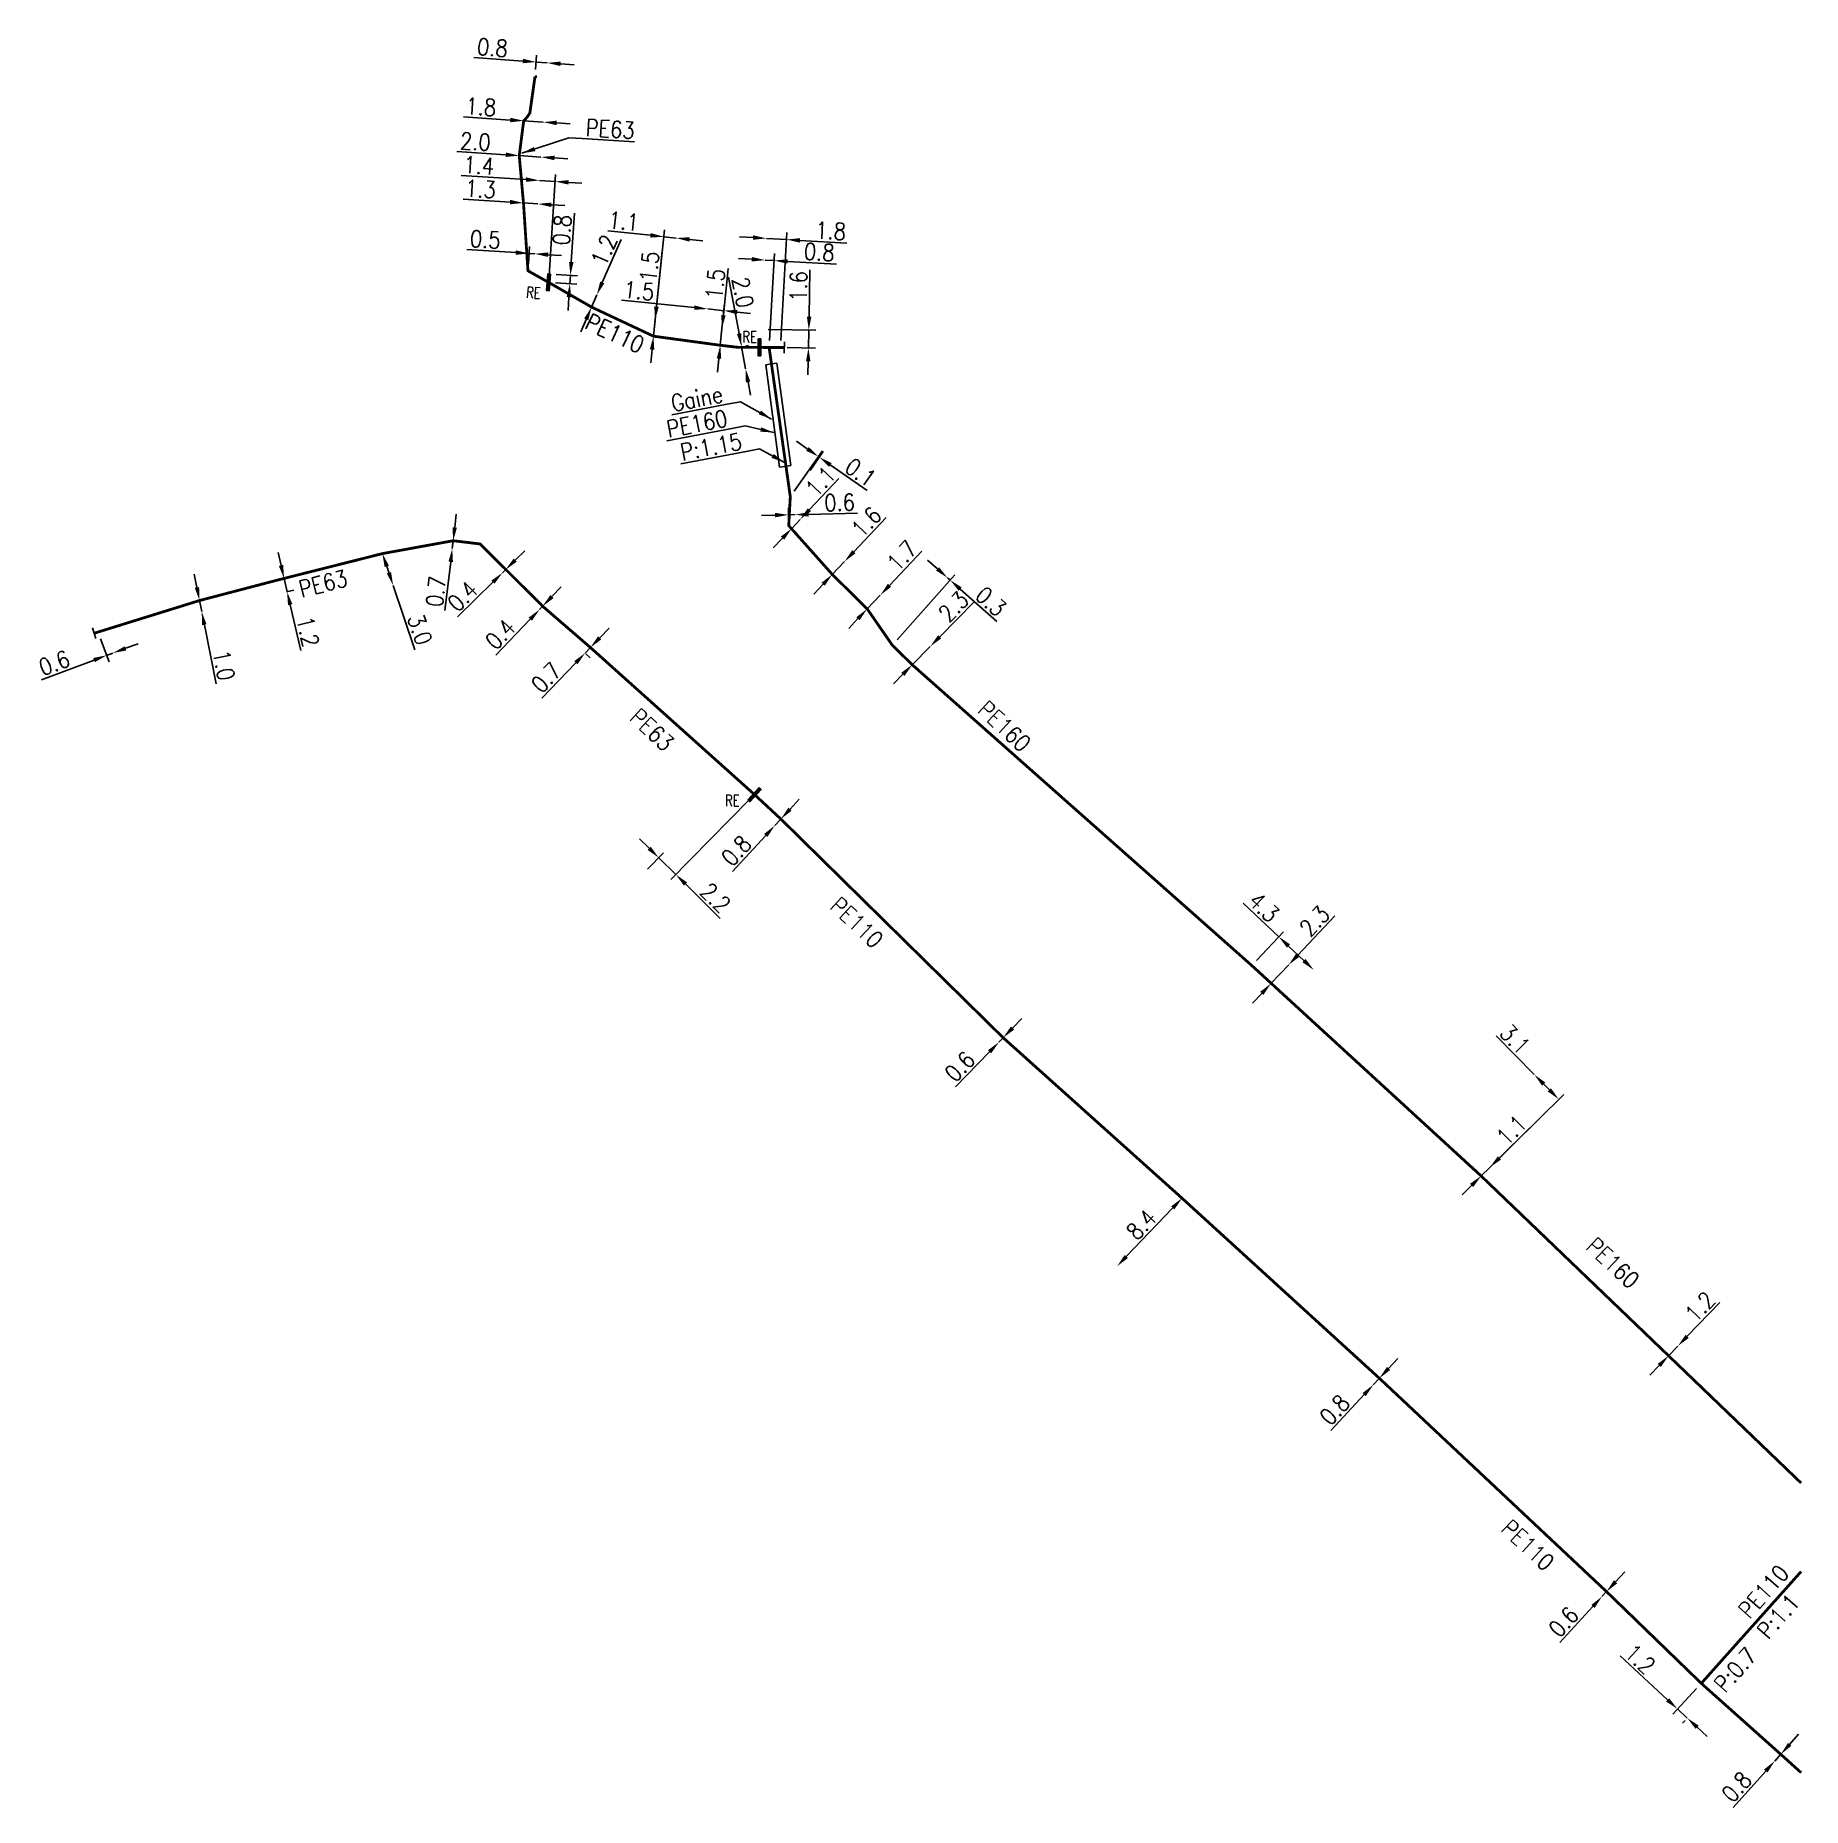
# Model space of a CAD drawing. Header units: millimetres. Extents: x 115427 to 116008, y 128996 to 129983.
# Drawn here: x 115842.3 to 116000.1, y 129625.8 to 129784.1 of the extents above; entities that cross this region are included whole.
import ezdxf
from ezdxf.enums import TextEntityAlignment as Align

# ---------------------------------------------------------------- set-up
doc = ezdxf.new("R2010")
doc.units = ezdxf.units.MM
doc.header["$PDMODE"] = 34
for name, pattern in [('L_25_AP', [2000, 1000, 1000]), ('L_25_PE', [2000, 1000, 1000]), ('L_RAC_PE', [3.5, 2, -1.5])]:
    doc.linetypes.add(name, pattern=pattern)
doc.layers.get('0').update_dxf_attribs({"linetype": 'CONTINUOUS'})
doc.layers.get('Defpoints').update_dxf_attribs({"linetype": 'CONTINUOUS'})
for name, color, linetype in [('L_150', 1, 'CONTINUOUS'), ('L_340', 7, 'CONTINUOUS'), ('L_400', 7, 'CONTINUOUS')]:
    doc.layers.add(name, color=color, linetype=linetype)
doc.layers.add('L_170', color=7, linetype='CONTINUOUS', plot=False)
doc.styles.get("Standard").update_dxf_attribs({"font": 'romans.shx', "width": 0.85})
doc.dimstyles.get("Standard").update_dxf_attribs({"dimtxt": 1.5, "dimasz": 1.2, "dimexe": 0.625, "dimexo": 0.625, "dimgap": 0.25, "dimtad": 1, "dimdec": 1, "dimzin": 0, "dimdsep": 46, "dimtxsty": 'Standard', "dimcen": -0.5, "dimadec": 0, "dimazin": 0, "dimtfac": 1, "dimtdec": 1, "dimtmove": 0, "dimatfit": 3, "dimfxl": 0, "dimtolj": 1, "dimtzin": 0, "dimarcsym": 0})

msp = doc.modelspace()

# ---------------------------------------------------------------- texts
at = {"layer": 'L_150', "linetype": 'Continuous', "width": 0.85}
for s, rotation, p in [('PE110', 334.652, (115891.26, 129757.99)), ('PE63', 14.1872, (115866.06, 129733.88)), ('PE160', 316.7817, (115926.33, 129723.72)), ('PE63', 316.7817, (115895.25, 129723.04)), ('PE110', 316.7817, (115913.14, 129706.19)), ('PE160', 316.7817, (115980.68, 129675.78)), ('PE110', 316.7817, (115973.08, 129650.58)), ('PE110', 48.2109, (115995.39, 129642.57)), ('P:1.1', 48.2109, (115997.05, 129640.74)), ('P:0.7', 48.2109, (115993.21, 129635.97))]:
    msp.add_text(s, height=1.5, rotation=rotation, dxfattribs=at).set_placement(p)
at = {"layer": 'L_150', "linetype": 'Continuous', "char_height": 1.5}
for s, insert, attachment_point, rotation in [('\\A1;PE63', (115891.41, 129775.13), 7, 356.4245), ('\\A1;PE160', (115904.21, 129749.21), 9, 10.8601), ('\\A1;P:1.15', (115905.5, 129747.15), 9, 10.8601)]:
    msp.add_mtext(s, dxfattribs=dict(at, insert=insert, attachment_point=attachment_point, rotation=rotation))
at = {"layer": 'L_400', "linetype": 'Continuous', "insert": (115903.8, 129751.36), "char_height": 1.5, "attachment_point": 9, "rotation": 10.8601}
msp.add_mtext('\\A1;Gaine', dxfattribs=at)

# ---------------------------------------------------------------- blocks, each defined once
blk = doc.blocks.new('*D47')
at = {"layer": 'Defpoints', "color": 0, "linetype": 'Continuous', "transparency": 16777216}
for p in [(115991.08, 129636.91), (115989.83, 129633.8), (115990.06, 129634.05)]:
    blk.add_point(p, dxfattribs=at)
at = {"layer": 'L_150', "color": 0, "linetype": 'Continuous', "lineweight": -2, "transparency": 16777216}
for p, q in [((115988.07, 129635.43), (115983.83, 129639.36)), ((115990.65, 129636.45), (115988.53, 129634.16)), ((115989.83, 129633.8), (115988.95, 129634.62)), ((115989.64, 129633.59), (115989.41, 129633.35)), ((115990.72, 129632.99), (115991.6, 129632.17))]:
    blk.add_line(p, q, dxfattribs=at)
at = {"layer": 'L_150', "color": 0, "linetype": 'Continuous', "transparency": 16777216}
for points in [[(115988.21, 129635.58), (115987.94, 129635.29), (115988.95, 129634.62)], [(115990.85, 129633.14), (115990.58, 129632.84), (115989.83, 129633.8)]]:
    blk.add_solid(points, dxfattribs=at)
at = {"layer": 'L_150', "color": 0, "linetype": 'Continuous', "transparency": 16777216, "insert": (115985.61, 129639.08), "char_height": 1.5, "attachment_point": 5, "rotation": 317.2059}
blk.add_mtext('\\A1;1.2', dxfattribs=at)
blk = doc.blocks.new('*D48')
at = {"layer": 'Defpoints', "color": 0, "linetype": 'Continuous', "transparency": 16777216}
for p in [(115997.64, 129629.97), (115997.64, 129629.97), (115998.18, 129630.57)]:
    blk.add_point(p, dxfattribs=at)
at = {"layer": 'L_150', "color": 0, "linetype": 'Continuous', "lineweight": -2, "transparency": 16777216}
for p, q in [((115998.97, 129631.46), (115999.77, 129632.36)), ((115996.84, 129629.07), (115993.93, 129625.82)), ((115998.18, 129630.57), (115997.64, 129629.97))]:
    blk.add_line(p, q, dxfattribs=at)
at = {"layer": 'L_150', "color": 0, "linetype": 'Continuous', "transparency": 16777216}
for points in [[(115998.83, 129631.59), (115999.12, 129631.33), (115998.18, 129630.57)], [(115996.69, 129629.21), (115996.99, 129628.94), (115997.64, 129629.97)]]:
    blk.add_solid(points, dxfattribs=at)
at = {"layer": 'L_150', "color": 0, "linetype": 'Continuous', "transparency": 16777216, "insert": (115994.24, 129627.66), "char_height": 1.5, "attachment_point": 5, "rotation": 48.2109}
blk.add_mtext('\\A1;0.8', dxfattribs=at)
blk = doc.blocks.new('*D49')
at = {"layer": 'Defpoints', "color": 0, "linetype": 'Continuous', "transparency": 16777216}
for p in [(115982.62, 129645.1), (115982.21, 129644.66), (115982.21, 129644.66)]:
    blk.add_point(p, dxfattribs=at)
at = {"layer": 'L_150', "color": 0, "linetype": 'Continuous', "lineweight": -2, "transparency": 16777216}
for p, q in [((115983.43, 129645.99), (115984.24, 129646.87)), ((115982.62, 129645.1), (115982.21, 129644.66)), ((115981.4, 129643.77), (115978.45, 129640.55))]:
    blk.add_line(p, q, dxfattribs=at)
at = {"layer": 'L_150', "color": 0, "linetype": 'Continuous', "transparency": 16777216}
for points in [[(115983.28, 129646.12), (115983.58, 129645.85), (115982.62, 129645.1)], [(115981.26, 129643.91), (115981.55, 129643.64), (115982.21, 129644.66)]]:
    blk.add_solid(points, dxfattribs=at)
at = {"layer": 'L_150', "color": 0, "linetype": 'Continuous', "transparency": 16777216, "insert": (115978.78, 129642.4), "char_height": 1.5, "attachment_point": 5, "rotation": 47.5207}
blk.add_mtext('\\A1;0.6', dxfattribs=at)
blk = doc.blocks.new('*D50')
at = {"layer": 'Defpoints', "color": 0, "linetype": 'Continuous', "transparency": 16777216}
for p in [(115962.33, 129664.16), (115961.79, 129663.58), (115961.79, 129663.58)]:
    blk.add_point(p, dxfattribs=at)
at = {"layer": 'L_150', "color": 0, "linetype": 'Continuous', "lineweight": -2, "transparency": 16777216}
for p, q in [((115963.15, 129665.04), (115963.97, 129665.92)), ((115962.33, 129664.16), (115961.79, 129663.58)), ((115960.97, 129662.7), (115957.99, 129659.5))]:
    blk.add_line(p, q, dxfattribs=at)
at = {"layer": 'L_150', "color": 0, "linetype": 'Continuous', "transparency": 16777216}
for points in [[(115963.01, 129665.18), (115963.3, 129664.9), (115962.33, 129664.16)], [(115960.83, 129662.84), (115961.12, 129662.56), (115961.79, 129663.58)]]:
    blk.add_solid(points, dxfattribs=at)
at = {"layer": 'L_150', "color": 0, "linetype": 'Continuous', "transparency": 16777216, "insert": (115958.34, 129661.34), "char_height": 1.5, "attachment_point": 5, "rotation": 47.0258}
blk.add_mtext('\\A1;0.8', dxfattribs=at)
blk = doc.blocks.new('*D51')
at = {"layer": 'Defpoints', "color": 0, "linetype": 'Continuous', "transparency": 16777216}
for p in [(115944.71, 129680.24), (115938.91, 129674.17), (115938.91, 129674.17)]:
    blk.add_point(p, dxfattribs=at)
at = {"layer": 'L_150', "color": 0, "linetype": 'Continuous', "lineweight": -2, "transparency": 16777216}
blk.add_line((115943.88, 129679.37), (115939.73, 129675.03), dxfattribs=at)
at = {"layer": 'L_150', "color": 0, "linetype": 'Continuous', "transparency": 16777216}
for points in [[(115943.73, 129679.51), (115944.02, 129679.24), (115944.71, 129680.24)], [(115939.59, 129675.17), (115939.88, 129674.9), (115938.91, 129674.17)]]:
    blk.add_solid(points, dxfattribs=at)
at = {"layer": 'L_150', "color": 0, "linetype": 'Continuous', "transparency": 16777216, "insert": (115941.08, 129677.89), "char_height": 1.5, "attachment_point": 5, "rotation": 46.3391}
blk.add_mtext('\\A1;8.4', dxfattribs=at)
blk = doc.blocks.new('*D52')
at = {"layer": 'Defpoints', "color": 0, "linetype": 'Continuous', "transparency": 16777216}
for p in [(115928.35, 129694.18), (115928.35, 129694.18), (115928.73, 129694.58)]:
    blk.add_point(p, dxfattribs=at)
at = {"layer": 'L_150', "color": 0, "linetype": 'Continuous', "lineweight": -2, "transparency": 16777216}
for p, q in [((115929.56, 129695.44), (115930.4, 129696.31)), ((115928.73, 129694.58), (115928.35, 129694.18)), ((115927.51, 129693.32), (115924.47, 129690.18))]:
    blk.add_line(p, q, dxfattribs=at)
at = {"layer": 'L_150', "color": 0, "linetype": 'Continuous', "transparency": 16777216}
for points in [[(115929.42, 129695.58), (115929.71, 129695.3), (115928.73, 129694.58)], [(115927.37, 129693.46), (115927.66, 129693.18), (115928.35, 129694.18)]]:
    blk.add_solid(points, dxfattribs=at)
at = {"layer": 'L_150', "color": 0, "linetype": 'Continuous', "transparency": 16777216, "insert": (115924.86, 129692.01), "char_height": 1.5, "attachment_point": 5, "rotation": 45.9914}
blk.add_mtext('\\A1;0.6', dxfattribs=at)
blk = doc.blocks.new('*D53')
at = {"layer": 'Defpoints', "color": 0, "linetype": 'Continuous', "transparency": 16777216}
for p in [(115908.34, 129713.53), (115908.34, 129713.53), (115908.88, 129714.11)]:
    blk.add_point(p, dxfattribs=at)
at = {"layer": 'L_150', "color": 0, "linetype": 'Continuous', "lineweight": -2, "transparency": 16777216}
for p, q in [((115909.7, 129715), (115910.51, 129715.88)), ((115908.88, 129714.11), (115908.34, 129713.53)), ((115907.52, 129712.65), (115904.55, 129709.44))]:
    blk.add_line(p, q, dxfattribs=at)
at = {"layer": 'L_150', "color": 0, "linetype": 'Continuous', "transparency": 16777216}
for points in [[(115909.55, 129715.13), (115909.84, 129714.86), (115908.88, 129714.11)], [(115907.38, 129712.78), (115907.67, 129712.51), (115908.34, 129713.53)]]:
    blk.add_solid(points, dxfattribs=at)
at = {"layer": 'L_150', "color": 0, "linetype": 'Continuous', "transparency": 16777216, "insert": (115904.9, 129711.28), "char_height": 1.5, "attachment_point": 5, "rotation": 47.2244}
blk.add_mtext('\\A1;0.8', dxfattribs=at)
blk = doc.blocks.new('*D54')
at = {"layer": 'Defpoints', "color": 0, "linetype": 'Continuous', "transparency": 16777216}
for p in [(115906.53, 129716.29), (115897.97, 129710.66), (115896.52, 129709.19)]:
    blk.add_point(p, dxfattribs=at)
at = {"layer": 'L_340', "color": 0, "linetype": 'Continuous', "lineweight": -2, "transparency": 16777216}
for p, q in [((115906.09, 129715.85), (115899.06, 129708.7)), ((115897.11, 129711.5), (115896.26, 129712.34)), ((115896.96, 129709.63), (115898.41, 129711.1)), ((115897.97, 129710.66), (115899.5, 129709.15)), ((115900.36, 129708.31), (115903.47, 129705.24))]:
    blk.add_line(p, q, dxfattribs=at)
at = {"layer": 'L_340', "color": 0, "linetype": 'Continuous', "transparency": 16777216}
for points in [[(115897.25, 129711.64), (115896.97, 129711.36), (115897.97, 129710.66)], [(115900.5, 129708.45), (115900.22, 129708.16), (115899.5, 129709.15)]]:
    blk.add_solid(points, dxfattribs=at)
at = {"layer": 'L_340', "color": 0, "linetype": 'Continuous', "transparency": 16777216, "insert": (115903.04, 129707.07), "char_height": 1.5, "attachment_point": 5, "rotation": 315.4621}
blk.add_mtext('\\A1;2.2', dxfattribs=at)
blk = doc.blocks.new('*D55')
at = {"layer": 'Defpoints', "color": 0, "linetype": 'Continuous', "transparency": 16777216}
for p in [(115891.01, 129729.3), (115891.4, 129728.94), (115891.87, 129729.43)]:
    blk.add_point(p, dxfattribs=at)
at = {"layer": 'L_150', "color": 0, "linetype": 'Continuous', "lineweight": -2, "transparency": 16777216}
for p, q in [((115892.7, 129730.3), (115893.53, 129731.16)), ((115891.87, 129729.43), (115891.4, 129728.94)), ((115891.47, 129728.87), (115891.85, 129728.51)), ((115890.57, 129728.07), (115887.54, 129724.91))]:
    blk.add_line(p, q, dxfattribs=at)
at = {"layer": 'L_150', "color": 0, "linetype": 'Continuous', "transparency": 16777216}
for points in [[(115892.55, 129730.44), (115892.84, 129730.16), (115891.87, 129729.43)], [(115890.42, 129728.21), (115890.71, 129727.93), (115891.4, 129728.94)]]:
    blk.add_solid(points, dxfattribs=at)
at = {"layer": 'L_150', "color": 0, "linetype": 'Continuous', "transparency": 16777216, "insert": (115887.92, 129726.75), "char_height": 1.5, "attachment_point": 5, "rotation": 46.2717}
blk.add_mtext('\\A1;0.7', dxfattribs=at)
blk = doc.blocks.new('*D56')
at = {"layer": 'Defpoints', "color": 0, "linetype": 'Continuous', "transparency": 16777216}
for p in [(115887.33, 129732.83), (115887.33, 129732.83), (115887.6, 129733.12)]:
    blk.add_point(p, dxfattribs=at)
at = {"layer": 'L_150', "color": 0, "linetype": 'Continuous', "lineweight": -2, "transparency": 16777216}
for p, q in [((115888.43, 129733.99), (115889.26, 129734.85)), ((115886.5, 129731.96), (115883.43, 129728.76)), ((115887.6, 129733.12), (115887.33, 129732.83))]:
    blk.add_line(p, q, dxfattribs=at)
at = {"layer": 'L_150', "color": 0, "linetype": 'Continuous', "transparency": 16777216}
for points in [[(115888.29, 129734.12), (115888.58, 129733.85), (115887.6, 129733.12)], [(115886.35, 129732.1), (115886.64, 129731.82), (115887.33, 129732.83)]]:
    blk.add_solid(points, dxfattribs=at)
at = {"layer": 'L_150', "color": 0, "linetype": 'Continuous', "transparency": 16777216, "insert": (115883.83, 129730.62), "char_height": 1.5, "attachment_point": 5, "rotation": 46.2717}
blk.add_mtext('\\A1;0.4', dxfattribs=at)
blk = doc.blocks.new('*D57')
at = {"layer": 'Defpoints', "color": 0, "linetype": 'Continuous', "transparency": 16777216}
for p in [(115882.73, 129737.98), (115884.02, 129736.11), (115884.02, 129736.11)]:
    blk.add_point(p, dxfattribs=at)
at = {"layer": 'L_150', "color": 0, "linetype": 'Continuous', "lineweight": -2, "transparency": 16777216}
for p, q in [((115883.17, 129737.53), (115884.74, 129735.95)), ((115885.15, 129737.24), (115886.01, 129738.08)), ((115883.16, 129735.27), (115880.01, 129732.16)), ((115884.3, 129736.39), (115884.02, 129736.11))]:
    blk.add_line(p, q, dxfattribs=at)
at = {"layer": 'L_150', "color": 0, "linetype": 'Continuous', "transparency": 16777216}
for points in [[(115885.01, 129737.38), (115885.29, 129737.1), (115884.3, 129736.39)], [(115883.02, 129735.41), (115883.3, 129735.13), (115884.02, 129736.11)]]:
    blk.add_solid(points, dxfattribs=at)
at = {"layer": 'L_150', "color": 0, "linetype": 'Continuous', "transparency": 16777216, "insert": (115880.46, 129734), "char_height": 1.5, "attachment_point": 5, "rotation": 44.6458}
blk.add_mtext('\\A1;0.4', dxfattribs=at)
blk = doc.blocks.new('*D58')
at = {"layer": 'Defpoints', "color": 0, "linetype": 'Continuous', "transparency": 16777216}
for p in [(115873.29, 129737.82), (115874.25, 129734.98), (115874.25, 129734.98)]:
    blk.add_point(p, dxfattribs=at)
at = {"layer": 'L_150', "color": 0, "linetype": 'Continuous', "lineweight": -2, "transparency": 16777216}
for p, q in [((115873.68, 129736.69), (115873.87, 129736.12)), ((115874.25, 129734.98), (115876.2, 129729.22))]:
    blk.add_line(p, q, dxfattribs=at)
at = {"layer": 'L_150', "color": 0, "linetype": 'Continuous', "transparency": 16777216}
for points in [[(115873.87, 129736.75), (115873.49, 129736.62), (115873.29, 129737.82)], [(115874.06, 129736.18), (115873.68, 129736.06), (115874.25, 129734.98)]]:
    blk.add_solid(points, dxfattribs=at)
at = {"layer": 'L_150', "color": 0, "linetype": 'Continuous', "transparency": 16777216, "insert": (115876.64, 129731.04), "char_height": 1.5, "attachment_point": 5, "rotation": 288.6732}
blk.add_mtext('\\A1;3.0', dxfattribs=at)
blk = doc.blocks.new('*D59')
at = {"layer": 'Defpoints', "color": 0, "linetype": 'Continuous', "transparency": 16777216}
for p in [(115863.86, 129735.44), (115864.13, 129734.27), (115864.78, 129734.42)]:
    blk.add_point(p, dxfattribs=at)
at = {"layer": 'L_150', "color": 0, "linetype": 'Continuous', "lineweight": -2, "transparency": 16777216}
for p, q in [((115864.24, 129736.76), (115863.97, 129737.93)), ((115864.46, 129735.58), (115865.12, 129735.73)), ((115864.51, 129735.59), (115864.78, 129734.42)), ((115864.74, 129734.41), (115865.39, 129734.56)), ((115865.05, 129733.25), (115866, 129729.17))]:
    blk.add_line(p, q, dxfattribs=at)
at = {"layer": 'L_150', "color": 0, "linetype": 'Continuous', "transparency": 16777216}
for points in [[(115864.43, 129736.81), (115864.04, 129736.72), (115864.51, 129735.59)], [(115865.25, 129733.3), (115864.86, 129733.21), (115864.78, 129734.42)]]:
    blk.add_solid(points, dxfattribs=at)
at = {"layer": 'L_150', "color": 0, "linetype": 'Continuous', "transparency": 16777216, "insert": (115866.64, 129730.86), "char_height": 1.5, "attachment_point": 5, "rotation": 283.1096}
blk.add_mtext('\\A1;1.2', dxfattribs=at)
blk = doc.blocks.new('*D60')
at = {"layer": 'Defpoints', "color": 0, "linetype": 'Continuous', "transparency": 16777216}
for p in [(115856.96, 129733.63), (115857.15, 129732.65), (115857.15, 129732.65)]:
    blk.add_point(p, dxfattribs=at)
at = {"layer": 'L_150', "color": 0, "linetype": 'Continuous', "lineweight": -2, "transparency": 16777216}
for p, q in [((115856.72, 129734.8), (115856.49, 129735.98)), ((115856.96, 129733.63), (115857.15, 129732.65)), ((115857.39, 129731.47), (115858.44, 129726.19))]:
    blk.add_line(p, q, dxfattribs=at)
at = {"layer": 'L_150', "color": 0, "linetype": 'Continuous', "transparency": 16777216}
for points in [[(115856.92, 129734.84), (115856.53, 129734.76), (115856.96, 129733.63)], [(115857.58, 129731.51), (115857.19, 129731.43), (115857.15, 129732.65)]]:
    blk.add_solid(points, dxfattribs=at)
at = {"layer": 'L_150', "color": 0, "linetype": 'Continuous', "transparency": 16777216, "insert": (115859.13, 129727.85), "char_height": 1.5, "attachment_point": 5, "rotation": 281.3119}
blk.add_mtext('\\A1;1.0', dxfattribs=at)
blk = doc.blocks.new('*D61')
at = {"layer": 'Defpoints', "color": 0, "linetype": 'Continuous', "transparency": 16777216}
for p in [(115923.77, 129735.65), (115923.77, 129735.65), (115918.83, 129729.64)]:
    blk.add_point(p, dxfattribs=at)
at = {"layer": 'L_150', "color": 0, "linetype": 'Continuous', "lineweight": -2, "transparency": 16777216}
for p, q in [((115922.88, 129736.45), (115921.98, 129737.24)), ((115919.25, 129730.11), (115924.41, 129735.92)), ((115923.77, 129735.65), (115924, 129735.45)), ((115924.89, 129734.65), (115928.16, 129731.75))]:
    blk.add_line(p, q, dxfattribs=at)
at = {"layer": 'L_150', "color": 0, "linetype": 'Continuous', "transparency": 16777216}
for points in [[(115923.01, 129736.6), (115922.74, 129736.3), (115923.77, 129735.65)], [(115925.03, 129734.8), (115924.76, 129734.5), (115924, 129735.45)]]:
    blk.add_solid(points, dxfattribs=at)
at = {"layer": 'L_150', "color": 0, "linetype": 'Continuous', "transparency": 16777216, "insert": (115927.64, 129733.55), "char_height": 1.5, "attachment_point": 5, "rotation": 318.362}
blk.add_mtext('\\A1;0.3', dxfattribs=at)
blk = doc.blocks.new('*D62')
at = {"layer": 'Defpoints', "color": 0, "linetype": 'Continuous', "transparency": 16777216}
for p in [(115922.22, 129729.53), (115922.22, 129729.53), (115920.61, 129727.89)]:
    blk.add_point(p, dxfattribs=at)
at = {"layer": 'L_150', "color": 0, "linetype": 'Continuous', "lineweight": -2, "transparency": 16777216}
for p, q in [((115923.06, 129730.39), (115926.13, 129733.51)), ((115920.61, 129727.89), (115922.22, 129729.53)), ((115919.77, 129727.04), (115918.93, 129726.18))]:
    blk.add_line(p, q, dxfattribs=at)
at = {"layer": 'L_150', "color": 0, "linetype": 'Continuous', "transparency": 16777216}
for points in [[(115922.92, 129730.53), (115923.21, 129730.25), (115922.22, 129729.53)], [(115919.63, 129727.18), (115919.92, 129726.9), (115920.61, 129727.89)]]:
    blk.add_solid(points, dxfattribs=at)
at = {"layer": 'L_150', "color": 0, "linetype": 'Continuous', "transparency": 16777216, "insert": (115924.3, 129733.08), "char_height": 1.5, "attachment_point": 5, "rotation": 45.5428}
blk.add_mtext('\\A1;2.3', dxfattribs=at)
blk = doc.blocks.new('*D63')
at = {"layer": 'Defpoints', "color": 0, "linetype": 'Continuous', "transparency": 16777216}
for p in [(115950.92, 129701.04), (115956.47, 129700.63), (115956.47, 129700.63)]:
    blk.add_point(p, dxfattribs=at)
at = {"layer": 'L_150', "color": 0, "linetype": 'Continuous', "lineweight": -2, "transparency": 16777216}
for p, q in [((115953.35, 129703.6), (115950.18, 129706.61)), ((115951.35, 129701.49), (115953.78, 129704.05)), ((115955.6, 129701.46), (115954.22, 129702.77))]:
    blk.add_line(p, q, dxfattribs=at)
at = {"layer": 'L_150', "color": 0, "linetype": 'Continuous', "transparency": 16777216}
for points in [[(115954.36, 129702.91), (115954.08, 129702.62), (115953.35, 129703.6)], [(115955.74, 129701.61), (115955.46, 129701.32), (115956.47, 129700.63)]]:
    blk.add_solid(points, dxfattribs=at)
at = {"layer": 'L_150', "color": 0, "linetype": 'Continuous', "transparency": 16777216, "insert": (115952.02, 129706.24), "char_height": 1.5, "attachment_point": 5, "rotation": 316.4814}
blk.add_mtext('\\A1;4.3', dxfattribs=at)
blk = doc.blocks.new('*D64')
at = {"layer": 'Defpoints', "color": 0, "linetype": 'Continuous', "transparency": 16777216}
for p in [(115950.92, 129701.04), (115954.23, 129701.09), (115954.23, 129701.09)]:
    blk.add_point(p, dxfattribs=at)
at = {"layer": 'L_150', "color": 0, "linetype": 'Continuous', "lineweight": -2, "transparency": 16777216}
for p, q in [((115955.05, 129701.96), (115958.36, 129705.46)), ((115951.38, 129700.61), (115953.1, 129698.98)), ((115952.65, 129699.41), (115954.23, 129701.09)), ((115951.82, 129698.54), (115951, 129697.67))]:
    blk.add_line(p, q, dxfattribs=at)
at = {"layer": 'L_150', "color": 0, "linetype": 'Continuous', "transparency": 16777216}
for points in [[(115954.9, 129702.09), (115955.2, 129701.82), (115954.23, 129701.09)], [(115951.68, 129698.68), (115951.97, 129698.4), (115952.65, 129699.41)]]:
    blk.add_solid(points, dxfattribs=at)
at = {"layer": 'L_150', "color": 0, "linetype": 'Continuous', "transparency": 16777216, "insert": (115956.54, 129705), "char_height": 1.5, "attachment_point": 5, "rotation": 46.6394}
blk.add_mtext('\\A1;2.3', dxfattribs=at)
blk = doc.blocks.new('*D65')
at = {"layer": 'Defpoints', "color": 0, "linetype": 'Continuous', "transparency": 16777216}
for p in [(115976.17, 129691.28), (115976.17, 129691.28), (115971.42, 129682.23)]:
    blk.add_point(p, dxfattribs=at)
at = {"layer": 'L_150', "color": 0, "linetype": 'Continuous', "lineweight": -2, "transparency": 16777216}
for p, q in [((115976.17, 129691.28), (115972.75, 129694.74)), ((115971.87, 129682.67), (115978.8, 129689.52)), ((115977.51, 129689.93), (115977.01, 129690.43))]:
    blk.add_line(p, q, dxfattribs=at)
at = {"layer": 'L_150', "color": 0, "linetype": 'Continuous', "transparency": 16777216}
for points in [[(115977.16, 129690.57), (115976.87, 129690.29), (115976.17, 129691.28)], [(115977.65, 129690.07), (115977.36, 129689.79), (115978.35, 129689.08)]]:
    blk.add_solid(points, dxfattribs=at)
at = {"layer": 'L_150', "color": 0, "linetype": 'Continuous', "transparency": 16777216, "insert": (115974.45, 129694.44), "char_height": 1.5, "attachment_point": 5, "rotation": 314.684}
blk.add_mtext('\\A1;3.1', dxfattribs=at)
blk = doc.blocks.new('*D66')
at = {"layer": 'Defpoints', "color": 0, "linetype": 'Continuous', "transparency": 16777216}
for p in [(115972.2, 129683), (115972.2, 129683), (115971.42, 129682.23)]:
    blk.add_point(p, dxfattribs=at)
at = {"layer": 'L_150', "color": 0, "linetype": 'Continuous', "lineweight": -2, "transparency": 16777216}
for p, q in [((115973.06, 129683.84), (115975.78, 129686.53)), ((115971.42, 129682.23), (115972.2, 129683)), ((115970.57, 129681.38), (115969.72, 129680.54))]:
    blk.add_line(p, q, dxfattribs=at)
at = {"layer": 'L_150', "color": 0, "linetype": 'Continuous', "transparency": 16777216}
for points in [[(115972.92, 129683.99), (115973.2, 129683.7), (115972.2, 129683)], [(115970.43, 129681.53), (115970.71, 129681.24), (115971.42, 129682.23)]]:
    blk.add_solid(points, dxfattribs=at)
at = {"layer": 'L_150', "color": 0, "linetype": 'Continuous', "transparency": 16777216, "insert": (115974.14, 129686.32), "char_height": 1.5, "attachment_point": 5, "rotation": 44.684}
blk.add_mtext('\\A1;1.1', dxfattribs=at)
blk = doc.blocks.new('*D67')
at = {"layer": 'Defpoints', "color": 0, "linetype": 'Continuous', "transparency": 16777216}
for p in [(115988.99, 129667.04), (115988.99, 129667.04), (115988.16, 129666.17)]:
    blk.add_point(p, dxfattribs=at)
at = {"layer": 'L_150', "color": 0, "linetype": 'Continuous', "lineweight": -2, "transparency": 16777216}
for p, q in [((115989.82, 129667.91), (115992.73, 129670.93)), ((115988.16, 129666.17), (115988.99, 129667.04)), ((115987.33, 129665.31), (115986.5, 129664.44))]:
    blk.add_line(p, q, dxfattribs=at)
at = {"layer": 'L_150', "color": 0, "linetype": 'Continuous', "transparency": 16777216}
for points in [[(115989.68, 129668.04), (115989.97, 129667.77), (115988.99, 129667.04)], [(115987.19, 129665.45), (115987.47, 129665.17), (115988.16, 129666.17)]]:
    blk.add_solid(points, dxfattribs=at)
at = {"layer": 'L_150', "color": 0, "linetype": 'Continuous', "transparency": 16777216, "insert": (115990.97, 129670.54), "char_height": 1.5, "attachment_point": 5, "rotation": 46.1578}
blk.add_mtext('\\A1;1.2', dxfattribs=at)
blk = doc.blocks.new('*D68')
at = {"layer": 'Defpoints', "color": 0, "linetype": 'Continuous', "transparency": 16777216}
for p in [(115879.53, 129738.27), (115879.53, 129738.27), (115879.61, 129738.97)]:
    blk.add_point(p, dxfattribs=at)
at = {"layer": 'L_150', "color": 0, "linetype": 'Continuous', "lineweight": -2, "transparency": 16777216}
for p, q in [((115879.75, 129740.16), (115879.89, 129741.35)), ((115879.61, 129738.97), (115879.53, 129738.27)), ((115879.39, 129737.08), (115878.88, 129732.74))]:
    blk.add_line(p, q, dxfattribs=at)
at = {"layer": 'L_150', "color": 0, "linetype": 'Continuous', "transparency": 16777216}
for points in [[(115879.55, 129740.18), (115879.95, 129740.14), (115879.61, 129738.97)], [(115879.19, 129737.1), (115879.59, 129737.06), (115879.53, 129738.27)]]:
    blk.add_solid(points, dxfattribs=at)
at = {"layer": 'L_150', "color": 0, "linetype": 'Continuous', "transparency": 16777216, "insert": (115878.07, 129734.43), "char_height": 1.5, "attachment_point": 5, "rotation": 83.2974}
blk.add_mtext('\\A1;0.7', dxfattribs=at)
blk = doc.blocks.new('L_340_21')
at = {"linetype": 'Continuous'}
blk.add_hatch(color=0, dxfattribs=at).paths.add_polyline_path([(0.125, 0.75), (-0.125, 0.75), (-0.125, -0.75), (0.125, -0.75)])
at = {"color": 0, "linetype": 'Continuous'}
blk.add_lwpolyline([(-0.125, 0.75), (0.125, 0.75), (0.125, -0.75), (-0.125, -0.75)], close=True, dxfattribs=at)
at = {"color": 0, "linetype": 'Continuous', "width": 0.75}
for tag, height, flags, p in [('RE', 1, 8, (0, 2)), ('DEF_LEG', 1.2, 3, (0, -5)), ('DEF_COUP', 1.2, 3, (0, -7.5)), ('DEF_TYPE', 1.2, 3, (0, -10))]:
    blk.add_attdef(tag, text='', height=height, dxfattribs=dict(at, flags=flags)).set_placement(p, align=Align.MIDDLE)
blk = doc.blocks.new('*D70')
at = {"layer": 'Defpoints', "color": 0, "linetype": 'Continuous', "transparency": 16777216}
for p in [(115917.76, 129734.11), (115917.76, 129734.11), (115916.59, 129732.88)]:
    blk.add_point(p, dxfattribs=at)
at = {"layer": 'L_150', "color": 0, "linetype": 'Continuous', "lineweight": -2, "transparency": 16777216}
for p, q in [((115918.58, 129734.98), (115921.46, 129738.03)), ((115916.59, 129732.88), (115917.76, 129734.11)), ((115915.76, 129732.01), (115914.94, 129731.13))]:
    blk.add_line(p, q, dxfattribs=at)
at = {"layer": 'L_150', "color": 0, "linetype": 'Continuous', "transparency": 16777216}
for points in [[(115918.43, 129735.12), (115918.73, 129734.85), (115917.76, 129734.11)], [(115915.62, 129732.14), (115915.91, 129731.87), (115916.59, 129732.88)]]:
    blk.add_solid(points, dxfattribs=at)
at = {"layer": 'L_150', "color": 0, "linetype": 'Continuous', "transparency": 16777216, "insert": (115919.7, 129737.63), "char_height": 1.5, "attachment_point": 5, "rotation": 46.6048}
blk.add_mtext('\\A1;1.7', dxfattribs=at)
blk = doc.blocks.new('*D71')
at = {"layer": 'Defpoints', "color": 0, "linetype": 'Continuous', "transparency": 16777216}
for p in [(115914.57, 129737.12), (115914.57, 129737.12), (115913.47, 129735.96)]:
    blk.add_point(p, dxfattribs=at)
at = {"layer": 'L_150', "color": 0, "linetype": 'Continuous', "lineweight": -2, "transparency": 16777216}
for p, q in [((115915.4, 129737.99), (115918.28, 129741.04)), ((115913.47, 129735.96), (115914.57, 129737.12)), ((115912.65, 129735.09), (115911.83, 129734.21))]:
    blk.add_line(p, q, dxfattribs=at)
at = {"layer": 'L_150', "color": 0, "linetype": 'Continuous', "transparency": 16777216}
for points in [[(115915.25, 129738.13), (115915.54, 129737.85), (115914.57, 129737.12)], [(115912.51, 129735.22), (115912.8, 129734.95), (115913.47, 129735.96)]]:
    blk.add_solid(points, dxfattribs=at)
at = {"layer": 'L_150', "color": 0, "linetype": 'Continuous', "transparency": 16777216, "insert": (115916.52, 129740.64), "char_height": 1.5, "attachment_point": 5, "rotation": 46.6048}
blk.add_mtext('\\A1;1.6', dxfattribs=at)
blk = doc.blocks.new('*D72')
at = {"layer": 'Defpoints', "color": 0, "linetype": 'Continuous', "transparency": 16777216}
for p in [(115909.58, 129740.32), (115910.6, 129740.87), (115910.6, 129740.87)]:
    blk.add_point(p, dxfattribs=at)
at = {"layer": 'L_150', "color": 0, "linetype": 'Continuous', "lineweight": -2, "transparency": 16777216}
for p, q in [((115911.43, 129741.75), (115914.06, 129744.53)), ((115909.85, 129740.07), (115910.6, 129740.87)), ((115910.04, 129739.89), (115910.3, 129739.64)), ((115909.02, 129739.2), (115908.2, 129738.33))]:
    blk.add_line(p, q, dxfattribs=at)
at = {"layer": 'L_150', "color": 0, "linetype": 'Continuous', "transparency": 16777216}
for points in [[(115911.28, 129741.88), (115911.57, 129741.61), (115910.6, 129740.87)], [(115908.88, 129739.34), (115909.17, 129739.06), (115909.85, 129740.07)]]:
    blk.add_solid(points, dxfattribs=at)
at = {"layer": 'L_150', "color": 0, "linetype": 'Continuous', "transparency": 16777216, "insert": (115912.43, 129744.26), "char_height": 1.5, "attachment_point": 5, "rotation": 46.6048}
blk.add_mtext('\\A1;1.1', dxfattribs=at)
blk = doc.blocks.new('*D73')
at = {"layer": 'Defpoints', "color": 0, "linetype": 'Continuous', "transparency": 16777216}
for p in [(115907.59, 129765.98), (115907.59, 129765.98), (115908.83, 129756.23)]:
    blk.add_point(p, dxfattribs=at)
at = {"layer": 'L_340', "color": 0, "linetype": 'Continuous', "lineweight": -2, "transparency": 16777216}
for p, q in [((115906.39, 129766.05), (115905.19, 129766.12)), ((115907.59, 129765.98), (115909.39, 129765.87)), ((115908.86, 129756.85), (115909.42, 129766.5)), ((115910.58, 129765.8), (115914.77, 129765.56))]:
    blk.add_line(p, q, dxfattribs=at)
at = {"layer": 'L_340', "color": 0, "linetype": 'Continuous', "transparency": 16777216}
for points in [[(115906.4, 129766.25), (115906.38, 129765.85), (115907.59, 129765.98)], [(115910.6, 129766), (115910.57, 129765.6), (115909.39, 129765.87)]]:
    blk.add_solid(points, dxfattribs=at)
at = {"layer": 'L_340', "color": 0, "linetype": 'Continuous', "transparency": 16777216, "insert": (115913.33, 129766.65), "char_height": 1.5, "attachment_point": 5, "rotation": 356.6893}
blk.add_mtext('\\A1;1.8', dxfattribs=at)
blk = doc.blocks.new('*D74')
at = {"layer": 'Defpoints', "color": 0, "linetype": 'Continuous', "transparency": 16777216}
for p in [(115902.34, 129759.67), (115902.34, 129759.67), (115903.47, 129756.43)]:
    blk.add_point(p, dxfattribs=at)
at = {"layer": 'L_150', "color": 0, "linetype": 'Continuous', "lineweight": -2, "transparency": 16777216}
for p, q in [((115901.15, 129759.79), (115894.63, 129760.46)), ((115903.79, 129759.52), (115902.34, 129759.67)), ((115903.53, 129757.05), (115903.85, 129760.15)), ((115904.98, 129759.4), (115906.17, 129759.28))]:
    blk.add_line(p, q, dxfattribs=at)
at = {"layer": 'L_150', "color": 0, "linetype": 'Continuous', "transparency": 16777216}
for points in [[(115901.17, 129759.99), (115901.13, 129759.6), (115902.34, 129759.67)], [(115905, 129759.6), (115904.96, 129759.2), (115903.79, 129759.52)]]:
    blk.add_solid(points, dxfattribs=at)
at = {"layer": 'L_150', "color": 0, "linetype": 'Continuous', "transparency": 16777216, "insert": (115896.21, 129761.3), "char_height": 1.5, "attachment_point": 5, "rotation": 354.1609}
blk.add_mtext('\\A1;1.5', dxfattribs=at)
blk = doc.blocks.new('*D75')
at = {"layer": 'Defpoints', "color": 0, "linetype": 'Continuous', "transparency": 16777216}
for p in [(115903.62, 129757.92), (115903.62, 129757.92), (115903.47, 129756.43)]:
    blk.add_point(p, dxfattribs=at)
at = {"layer": 'L_150', "color": 0, "linetype": 'Continuous', "lineweight": -2, "transparency": 16777216}
for p, q in [((115903.75, 129759.12), (115904.17, 129763.29)), ((115903.47, 129756.43), (115903.62, 129757.92)), ((115903.35, 129755.24), (115903.23, 129754.04))]:
    blk.add_line(p, q, dxfattribs=at)
at = {"layer": 'L_150', "color": 0, "linetype": 'Continuous', "transparency": 16777216}
for points in [[(115903.55, 129759.14), (115903.94, 129759.1), (115903.62, 129757.92)], [(115903.15, 129755.26), (115903.55, 129755.22), (115903.47, 129756.43)]]:
    blk.add_solid(points, dxfattribs=at)
at = {"layer": 'L_150', "color": 0, "linetype": 'Continuous', "transparency": 16777216, "insert": (115903.02, 129761.9), "char_height": 1.5, "attachment_point": 5, "rotation": 84.1609}
blk.add_mtext('\\A1;1.5', dxfattribs=at)
blk = doc.blocks.new('*D76')
at = {"layer": 'Defpoints', "color": 0, "linetype": 'Continuous', "transparency": 16777216}
for p in [(115907.12, 129757.86), (115911.37, 129757.78), (115908.83, 129756.23)]:
    blk.add_point(p, dxfattribs=at)
at = {"layer": 'L_340', "color": 0, "linetype": 'Continuous', "lineweight": -2, "transparency": 16777216}
for p, q in [((115911.4, 129758.98), (115911.47, 129763.17)), ((115907.74, 129757.85), (115912, 129757.77)), ((115911.34, 129756.18), (115911.37, 129757.78)), ((115909.45, 129756.22), (115911.97, 129756.17)), ((115911.32, 129754.98), (115911.3, 129753.78))]:
    blk.add_line(p, q, dxfattribs=at)
at = {"layer": 'L_340', "color": 0, "linetype": 'Continuous', "transparency": 16777216}
for points in [[(115911.2, 129758.99), (115911.6, 129758.98), (115911.37, 129757.78)], [(115911.12, 129754.99), (115911.52, 129754.98), (115911.34, 129756.18)]]:
    blk.add_solid(points, dxfattribs=at)
at = {"layer": 'L_340', "color": 0, "linetype": 'Continuous', "transparency": 16777216, "insert": (115910.45, 129761.69), "char_height": 1.5, "attachment_point": 5, "rotation": 88.9531}
blk.add_mtext('\\A1;1.6', dxfattribs=at)
blk = doc.blocks.new('*D77')
at = {"layer": 'Defpoints', "color": 0, "linetype": 'Continuous', "transparency": 16777216}
for p in [(115899.52, 129766.01), (115899.52, 129766.01), (115897.5, 129757.24)]:
    blk.add_point(p, dxfattribs=at)
at = {"layer": 'L_150', "color": 0, "linetype": 'Continuous', "lineweight": -2, "transparency": 16777216}
for p, q in [((115897.56, 129757.86), (115898.49, 129766.75)), ((115897.24, 129766.25), (115893.43, 129766.65)), ((115899.52, 129766.01), (115898.43, 129766.12)), ((115900.72, 129765.88), (115901.91, 129765.76))]:
    blk.add_line(p, q, dxfattribs=at)
at = {"layer": 'L_150', "color": 0, "linetype": 'Continuous', "transparency": 16777216}
for points in [[(115897.26, 129766.45), (115897.21, 129766.05), (115898.43, 129766.12)], [(115900.74, 129766.08), (115900.7, 129765.69), (115899.52, 129766.01)]]:
    blk.add_solid(points, dxfattribs=at)
at = {"layer": 'L_150', "color": 0, "linetype": 'Continuous', "transparency": 16777216, "insert": (115894.84, 129767.51), "char_height": 1.5, "attachment_point": 5, "rotation": 354.0036}
blk.add_mtext('\\A1;1.1', dxfattribs=at)
blk = doc.blocks.new('*D78')
at = {"layer": 'Defpoints', "color": 0, "linetype": 'Continuous', "transparency": 16777216}
for p in [(115897.65, 129758.68), (115897.65, 129758.68), (115897.5, 129757.24)]:
    blk.add_point(p, dxfattribs=at)
at = {"layer": 'L_150', "color": 0, "linetype": 'Continuous', "lineweight": -2, "transparency": 16777216}
for p, q in [((115897.77, 129759.88), (115898.29, 129764.83)), ((115897.5, 129757.24), (115897.65, 129758.68)), ((115898.27, 129758.62), (115898.27, 129758.62)), ((115897.37, 129756.05), (115897.25, 129754.85)), ((115898.12, 129757.18), (115898.12, 129757.18))]:
    blk.add_line(p, q, dxfattribs=at)
at = {"layer": 'L_150', "color": 0, "linetype": 'Continuous', "transparency": 16777216}
for points in [[(115897.57, 129759.9), (115897.97, 129759.86), (115897.65, 129758.68)], [(115897.17, 129756.07), (115897.57, 129756.03), (115897.5, 129757.24)]]:
    blk.add_solid(points, dxfattribs=at)
at = {"layer": 'L_150', "color": 0, "linetype": 'Continuous', "transparency": 16777216, "insert": (115897.14, 129763.45), "char_height": 1.5, "attachment_point": 5, "rotation": 84.0036}
blk.add_mtext('\\A1;1.5', dxfattribs=at)
blk = doc.blocks.new('*D79')
at = {"layer": 'Defpoints', "color": 0, "linetype": 'Continuous', "transparency": 16777216}
for p in [(115892.45, 129760.94), (115892.45, 129760.94), (115891.97, 129759.84)]:
    blk.add_point(p, dxfattribs=at)
at = {"layer": 'L_150', "color": 0, "linetype": 'Continuous', "lineweight": -2, "transparency": 16777216}
for p, q in [((115892.93, 129762.04), (115894.6, 129765.89)), ((115891.97, 129759.84), (115892.45, 129760.94)), ((115891.49, 129758.74), (115891.01, 129757.64))]:
    blk.add_line(p, q, dxfattribs=at)
at = {"layer": 'L_150', "color": 0, "linetype": 'Continuous', "transparency": 16777216}
for points in [[(115892.74, 129762.12), (115893.11, 129761.96), (115892.45, 129760.94)], [(115891.31, 129758.82), (115891.68, 129758.66), (115891.97, 129759.84)]]:
    blk.add_solid(points, dxfattribs=at)
at = {"layer": 'L_150', "color": 0, "linetype": 'Continuous', "transparency": 16777216, "insert": (115893.08, 129764.91), "char_height": 1.5, "attachment_point": 5, "rotation": 66.5145}
blk.add_mtext('\\A1;1.2', dxfattribs=at)
blk = doc.blocks.new('*D80')
at = {"layer": 'Defpoints', "color": 0, "linetype": 'Continuous', "transparency": 16777216}
for p in [(115887.32, 129771.15), (115887.32, 129771.15), (115888.13, 129762.05)]:
    blk.add_point(p, dxfattribs=at)
at = {"layer": 'L_340', "color": 0, "linetype": 'Continuous', "lineweight": -2, "transparency": 16777216}
for p, q in [((115886.12, 129771.23), (115880.32, 129771.6)), ((115888.17, 129762.67), (115888.76, 129771.68)), ((115888.72, 129771.06), (115887.32, 129771.15)), ((115889.91, 129770.98), (115891.11, 129770.9))]:
    blk.add_line(p, q, dxfattribs=at)
at = {"layer": 'L_340', "color": 0, "linetype": 'Continuous', "transparency": 16777216}
for points in [[(115886.13, 129771.43), (115886.11, 129771.03), (115887.32, 129771.15)], [(115889.93, 129771.18), (115889.9, 129770.78), (115888.72, 129771.06)]]:
    blk.add_solid(points, dxfattribs=at)
at = {"layer": 'L_340', "color": 0, "linetype": 'Continuous', "transparency": 16777216, "insert": (115881.91, 129772.5), "char_height": 1.5, "attachment_point": 5, "rotation": 356.2902}
blk.add_mtext('\\A1;1.4', dxfattribs=at)
blk = doc.blocks.new('*D81')
at = {"layer": 'Defpoints', "color": 0, "linetype": 'Continuous', "transparency": 16777216}
for p in [(115888.13, 129762.05), (115888.18, 129762.8), (115890.08, 129762.67)]:
    blk.add_point(p, dxfattribs=at)
at = {"layer": 'L_340', "color": 0, "linetype": 'Continuous', "lineweight": -2, "transparency": 16777216}
for p, q in [((115890.16, 129763.87), (115890.44, 129768.23)), ((115888.76, 129762.01), (115890.66, 129761.89)), ((115888.8, 129762.76), (115890.7, 129762.63)), ((115890.03, 129761.93), (115890.08, 129762.67)), ((115889.95, 129760.73), (115889.88, 129759.53))]:
    blk.add_line(p, q, dxfattribs=at)
at = {"layer": 'L_340', "color": 0, "linetype": 'Continuous', "transparency": 16777216}
for points in [[(115889.96, 129763.88), (115890.36, 129763.86), (115890.08, 129762.67)], [(115889.75, 129760.74), (115890.15, 129760.72), (115890.03, 129761.93)]]:
    blk.add_solid(points, dxfattribs=at)
at = {"layer": 'L_340', "color": 0, "linetype": 'Continuous', "transparency": 16777216, "insert": (115889.34, 129766.72), "char_height": 1.5, "attachment_point": 5, "rotation": 86.2902}
blk.add_mtext('\\A1;0.8', dxfattribs=at)
blk = doc.blocks.new('*D82')
at = {"layer": 'Defpoints', "color": 0, "linetype": 'Continuous', "transparency": 16777216}
for p in [(115886.89, 129764.6), (115886.89, 129764.6), (115886.29, 129763.08)]:
    blk.add_point(p, dxfattribs=at)
at = {"layer": 'L_150', "color": 0, "linetype": 'Continuous', "lineweight": -2, "transparency": 16777216}
for p, q in [((115886.34, 129763.7), (115886.44, 129765.26)), ((115885.2, 129764.71), (115880.84, 129764.99)), ((115886.89, 129764.6), (115886.4, 129764.63)), ((115888.09, 129764.52), (115889.29, 129764.45))]:
    blk.add_line(p, q, dxfattribs=at)
at = {"layer": 'L_150', "color": 0, "linetype": 'Continuous', "transparency": 16777216}
for points in [[(115885.21, 129764.91), (115885.19, 129764.51), (115886.4, 129764.63)], [(115888.1, 129764.72), (115888.08, 129764.32), (115886.89, 129764.6)]]:
    blk.add_solid(points, dxfattribs=at)
at = {"layer": 'L_150', "color": 0, "linetype": 'Continuous', "transparency": 16777216, "insert": (115882.48, 129765.89), "char_height": 1.5, "attachment_point": 5, "rotation": 356.2902}
blk.add_mtext('\\A1;0.5', dxfattribs=at)
blk = doc.blocks.new('*D83')
at = {"layer": 'Defpoints', "color": 0, "linetype": 'Continuous', "transparency": 16777216}
for p in [(115885.89, 129769.14), (115887.18, 129769.05), (115887.18, 129769.05)]:
    blk.add_point(p, dxfattribs=at)
at = {"layer": 'L_150', "color": 0, "linetype": 'Continuous', "lineweight": -2, "transparency": 16777216}
for p, q in [((115884.69, 129769.22), (115880.51, 129769.49)), ((115887.18, 129769.05), (115885.89, 129769.14)), ((115888.38, 129768.98), (115889.58, 129768.9))]:
    blk.add_line(p, q, dxfattribs=at)
at = {"layer": 'L_150', "color": 0, "linetype": 'Continuous', "transparency": 16777216}
for points in [[(115884.7, 129769.42), (115884.68, 129769.02), (115885.89, 129769.14)], [(115888.39, 129769.18), (115888.37, 129768.78), (115887.18, 129769.05)]]:
    blk.add_solid(points, dxfattribs=at)
at = {"layer": 'L_150', "color": 0, "linetype": 'Continuous', "transparency": 16777216, "insert": (115882.06, 129770.39), "char_height": 1.5, "attachment_point": 5, "rotation": 356.2902}
blk.add_mtext('\\A1;1.3', dxfattribs=at)
blk = doc.blocks.new('*D84')
at = {"layer": 'Defpoints', "color": 0, "linetype": 'Continuous', "transparency": 16777216}
for p in [(115885.51, 129773.37), (115887.45, 129773.24), (115887.45, 129773.24)]:
    blk.add_point(p, dxfattribs=at)
at = {"layer": 'L_150', "color": 0, "linetype": 'Continuous', "lineweight": -2, "transparency": 16777216}
for p, q in [((115884.31, 129773.45), (115879.95, 129773.73)), ((115887.45, 129773.24), (115885.51, 129773.37)), ((115888.65, 129773.16), (115889.85, 129773.09))]:
    blk.add_line(p, q, dxfattribs=at)
at = {"layer": 'L_150', "color": 0, "linetype": 'Continuous', "transparency": 16777216}
for points in [[(115884.32, 129773.65), (115884.3, 129773.25), (115885.51, 129773.37)], [(115888.67, 129773.36), (115888.64, 129772.96), (115887.45, 129773.24)]]:
    blk.add_solid(points, dxfattribs=at)
at = {"layer": 'L_150', "color": 0, "linetype": 'Continuous', "transparency": 16777216, "insert": (115881.6, 129774.62), "char_height": 1.5, "attachment_point": 5, "rotation": 356.2902}
blk.add_mtext('\\A1;2.0', dxfattribs=at)
blk = doc.blocks.new('*D85')
at = {"layer": 'Defpoints', "color": 0, "linetype": 'Continuous', "transparency": 16777216}
for p in [(115885.91, 129776.48), (115887.66, 129776.36), (115887.66, 129776.36)]:
    blk.add_point(p, dxfattribs=at)
at = {"layer": 'L_150', "color": 0, "linetype": 'Continuous', "lineweight": -2, "transparency": 16777216}
for p, q in [((115884.71, 129776.55), (115880.53, 129776.83)), ((115887.66, 129776.36), (115885.91, 129776.48)), ((115888.85, 129776.29), (115890.05, 129776.21))]:
    blk.add_line(p, q, dxfattribs=at)
at = {"layer": 'L_150', "color": 0, "linetype": 'Continuous', "transparency": 16777216}
for points in [[(115884.73, 129776.75), (115884.7, 129776.35), (115885.91, 129776.48)], [(115888.87, 129776.49), (115888.84, 129776.09), (115887.66, 129776.36)]]:
    blk.add_solid(points, dxfattribs=at)
at = {"layer": 'L_150', "color": 0, "linetype": 'Continuous', "transparency": 16777216, "insert": (115882.09, 129777.73), "char_height": 1.5, "attachment_point": 5, "rotation": 356.2902}
blk.add_mtext('\\A1;1.8', dxfattribs=at)
blk = doc.blocks.new('*D86')
at = {"layer": 'Defpoints', "color": 0, "linetype": 'Continuous', "transparency": 16777216}
for p in [(115888.01, 129781.65), (115888.01, 129781.65), (115886.92, 129780.43)]:
    blk.add_point(p, dxfattribs=at)
at = {"layer": 'L_150', "color": 0, "linetype": 'Continuous', "lineweight": -2, "transparency": 16777216}
for p, q in [((115885.82, 129781.82), (115881.46, 129782.14)), ((115886.97, 129781.05), (115887.06, 129782.35)), ((115888.01, 129781.65), (115887.02, 129781.73)), ((115887.97, 129781.03), (115887.97, 129781.03)), ((115889.21, 129781.57), (115890.41, 129781.48))]:
    blk.add_line(p, q, dxfattribs=at)
at = {"layer": 'L_150', "color": 0, "linetype": 'Continuous', "transparency": 16777216}
for points in [[(115885.84, 129782.02), (115885.81, 129781.62), (115887.02, 129781.73)], [(115889.22, 129781.77), (115889.19, 129781.37), (115888.01, 129781.65)]]:
    blk.add_solid(points, dxfattribs=at)
at = {"layer": 'L_150', "color": 0, "linetype": 'Continuous', "transparency": 16777216, "insert": (115883.12, 129783.02), "char_height": 1.5, "attachment_point": 5, "rotation": 355.7858}
blk.add_mtext('\\A1;0.8', dxfattribs=at)
blk = doc.blocks.new('*D87')
at = {"layer": 'Defpoints', "color": 0, "linetype": 'Continuous', "transparency": 16777216}
for p in [(115912.31, 129746.43), (115911.13, 129744.74), (115909.72, 129742.9)]:
    blk.add_point(p, dxfattribs=at)
at = {"layer": 'L_150', "color": 0, "linetype": 'Continuous', "lineweight": -2, "transparency": 16777216}
for p, q in [((115911.24, 129747.18), (115910.26, 129747.86)), ((115910.07, 129743.41), (115912.59, 129747)), ((115911.48, 129745.25), (115912.67, 129746.94)), ((115912.23, 129746.49), (115912.31, 129746.43)), ((115913.29, 129745.75), (115916.58, 129743.45))]:
    blk.add_line(p, q, dxfattribs=at)
at = {"layer": 'L_150', "color": 0, "linetype": 'Continuous', "transparency": 16777216}
for points in [[(115911.36, 129747.34), (115911.13, 129747.01), (115912.23, 129746.49)], [(115913.41, 129745.91), (115913.18, 129745.58), (115912.31, 129746.43)]]:
    blk.add_solid(points, dxfattribs=at)
at = {"layer": 'L_150', "color": 0, "linetype": 'Continuous', "transparency": 16777216, "insert": (115916, 129745.07), "char_height": 1.5, "attachment_point": 5, "rotation": 325.0675}
blk.add_mtext('\\A1;0.1', dxfattribs=at)
blk = doc.blocks.new('*D88')
at = {"layer": 'Defpoints', "color": 0, "linetype": 'Continuous', "transparency": 16777216}
for p in [(115909.58, 129740.32), (115910.16, 129741.3), (115910.16, 129741.3)]:
    blk.add_point(p, dxfattribs=at)
at = {"layer": 'L_150', "color": 0, "linetype": 'Continuous', "lineweight": -2, "transparency": 16777216}
for p, q in [((115909.57, 129740.95), (115909.55, 129741.91)), ((115911.36, 129741.32), (115915.73, 129741.42)), ((115908.36, 129741.26), (115907.16, 129741.23)), ((115909.56, 129741.28), (115910.16, 129741.3))]:
    blk.add_line(p, q, dxfattribs=at)
at = {"layer": 'L_150', "color": 0, "linetype": 'Continuous', "transparency": 16777216}
for points in [[(115908.36, 129741.46), (115908.37, 129741.06), (115909.56, 129741.28)], [(115911.35, 129741.52), (115911.36, 129741.12), (115910.16, 129741.3)]]:
    blk.add_solid(points, dxfattribs=at)
at = {"layer": 'L_150', "color": 0, "linetype": 'Continuous', "transparency": 16777216, "insert": (115914.12, 129742.39), "char_height": 1.5, "attachment_point": 5, "rotation": 1.3007}
blk.add_mtext('\\A1;0.6', dxfattribs=at)
blk = doc.blocks.new('*D89')
at = {"layer": 'Defpoints', "color": 0, "linetype": 'Continuous', "transparency": 16777216}
for p in [(115905.1, 129756.24), (115905.73, 129754.33), (115905.73, 129754.33)]:
    blk.add_point(p, dxfattribs=at)
at = {"layer": 'L_150', "color": 0, "linetype": 'Continuous', "lineweight": -2, "transparency": 16777216}
for p, q in [((115905.15, 129757.47), (115904.21, 129762.52)), ((115905.73, 129754.33), (115905.37, 129756.29)), ((115905.71, 129756.36), (115905.98, 129756.41)), ((115905.95, 129753.15), (115906.17, 129751.97))]:
    blk.add_line(p, q, dxfattribs=at)
at = {"layer": 'L_150', "color": 0, "linetype": 'Continuous', "transparency": 16777216}
for points in [[(115905.34, 129757.51), (115904.95, 129757.44), (115905.37, 129756.29)], [(115906.15, 129753.18), (115905.75, 129753.11), (115905.73, 129754.33)]]:
    blk.add_solid(points, dxfattribs=at)
at = {"layer": 'L_150', "color": 0, "linetype": 'Continuous', "transparency": 16777216, "insert": (115905.48, 129761.15), "char_height": 1.5, "attachment_point": 5, "rotation": 280.5498}
blk.add_mtext('\\A1;2.0', dxfattribs=at)
blk = doc.blocks.new('L_340_07')
at = {"color": 0, "linetype": 'Continuous', "const_width": 0.25, "flags": 128}
blk.add_lwpolyline([(0, 0), (0.35, 0)], dxfattribs=at)
at = {"color": 0, "linetype": 'Continuous', "flags": 128}
blk.add_lwpolyline([(0.35, -0.5), (0.35, 0.5)], dxfattribs=at)
at = {"color": 0, "linetype": 'Continuous', "width": 0.75, "flags": 3}
for tag, p in [('DEF_LEG', (0.72, -3.47)), ('DEF_COUP', (0.72, -5.97)), ('DEF_TYPE', (0.72, -8.47))]:
    blk.add_attdef(tag, text='', height=1.2, dxfattribs=at).set_placement(p, align=Align.MIDDLE)
blk = doc.blocks.new('L_340_20')
at = {"linetype": 'Continuous'}
blk.add_hatch(color=0, dxfattribs=at).paths.add_polyline_path([(0.12, 0.75), (-0.12, 0.75), (-0.12, -0.75), (0.12, -0.75)])
at = {"color": 0, "linetype": 'Continuous'}
blk.add_lwpolyline([(-0.12, 0.75), (0.12, 0.75), (0.12, -0.75), (-0.12, -0.75)], close=True, dxfattribs=at)
at = {"color": 0, "linetype": 'Continuous', "width": 0.75}
for tag, height, flags, p in [('RE', 1, 8, (0, 2.19)), ('DEF_LEG', 1.2, 3, (0, -5)), ('DEF_COUP', 1.2, 3, (0, -7.5)), ('DEF_TYPE', 1.2, 3, (0, -10))]:
    blk.add_attdef(tag, text='', height=height, dxfattribs=dict(at, flags=flags)).set_placement(p, align=Align.MIDDLE)
blk = doc.blocks.new('*D90')
at = {"layer": 'Defpoints', "color": 0, "linetype": 'Continuous', "transparency": 16777216}
for p in [(115907.48, 129764.04), (115907.48, 129764.04), (115907.83, 129756.23)]:
    blk.add_point(p, dxfattribs=at)
at = {"layer": 'L_150', "color": 0, "linetype": 'Continuous', "lineweight": -2, "transparency": 16777216}
for p, q in [((115906.28, 129764.11), (115905.08, 129764.18)), ((115907.48, 129764.04), (115908.28, 129763.99)), ((115907.86, 129756.86), (115908.31, 129764.62)), ((115909.47, 129763.92), (115913.84, 129763.67))]:
    blk.add_line(p, q, dxfattribs=at)
at = {"layer": 'L_150', "color": 0, "linetype": 'Continuous', "transparency": 16777216}
for points in [[(115906.29, 129764.31), (115906.27, 129763.91), (115907.48, 129764.04)], [(115909.49, 129764.12), (115909.46, 129763.72), (115908.28, 129763.99)]]:
    blk.add_solid(points, dxfattribs=at)
at = {"layer": 'L_150', "color": 0, "linetype": 'Continuous', "transparency": 16777216, "insert": (115912.31, 129764.76), "char_height": 1.5, "attachment_point": 5, "rotation": 356.6893}
blk.add_mtext('\\A1;0.8', dxfattribs=at)
blk = doc.blocks.new('*D91')
at = {"layer": 'Defpoints', "color": 0, "linetype": 'Continuous', "transparency": 16777216}
for p in [(115847.88, 129730.81), (115849.22, 129728.94), (115849.22, 129728.94)]:
    blk.add_point(p, dxfattribs=at)
at = {"layer": 'L_340', "color": 0, "linetype": 'Continuous', "lineweight": -2, "transparency": 16777216}
for p, q in [((115848.1, 129730.22), (115848.88, 129728.14)), ((115849.22, 129728.94), (115848.66, 129728.73)), ((115850.35, 129729.36), (115851.47, 129729.77)), ((115847.54, 129728.31), (115842.84, 129726.56))]:
    blk.add_line(p, q, dxfattribs=at)
at = {"layer": 'L_340', "color": 0, "linetype": 'Continuous', "transparency": 16777216}
for points in [[(115850.28, 129729.54), (115850.42, 129729.17), (115849.22, 129728.94)], [(115847.47, 129728.5), (115847.61, 129728.12), (115848.66, 129728.73)]]:
    blk.add_solid(points, dxfattribs=at)
at = {"layer": 'L_340', "color": 0, "linetype": 'Continuous', "transparency": 16777216, "insert": (115843.98, 129728.05), "char_height": 1.5, "attachment_point": 5, "rotation": 20.4303}
blk.add_mtext('\\A1;0.6', dxfattribs=at)

# ---------------------------------------------------------------- dimensions: what is measured, and where the dimension line sits
at = {"layer": 'L_150', "linetype": 'Continuous'}
dim = msp.add_linear_dim(base=(115888.01, 129781.65), p1=(115886.92, 129780.43), p2=(115888.01, 129781.65), angle=175.7858, text='0.8', dimstyle='Standard', dxfattribs=at)
dim.commit()
dim.dimension.update_dxf_attribs({"geometry": '*D86', "text_midpoint": (115883.04, 129782.02), "dimtype": 160})
for base, p1, p2, angle, picture, middle in [((115887.6572, 129776.3636), (115885.9109, 129776.4768), (115887.6572, 129776.3636), 176.2902, '*D85', (115882.0244, 129776.7288)), ((115887.45, 129773.24), (115885.51, 129773.37), (115887.45, 129773.24), 176.2902, '*D84', (115881.53, 129773.63)), ((115887.18, 129769.05), (115885.89, 129769.14), (115887.18, 129769.05), 176.2902, '*D83', (115882, 129769.39)), ((115899.52, 129766.01), (115897.5, 129757.24), (115899.52, 129766.01), 174.0036, '*D77', (115894.74, 129766.51)), ((115886.89, 129764.6), (115886.29, 129763.08), (115886.89, 129764.6), 176.2902, '*D82', (115882.42, 129764.89)), ((115892.45, 129760.94), (115891.97, 129759.84), (115892.45, 129760.94), 246.5145, '*D79', (115894, 129764.51)), ((115907.48, 129764.04), (115907.83, 129756.23), (115907.48, 129764.04), 356.6893, '*D90', (115912.26, 129763.76)), ((115897.6477, 129758.6835), (115897.4962, 129757.2415), (115897.6477, 129758.6835), 264.0036, '*D78', (115898.1372, 129763.3442)), ((115902.34, 129759.67), (115903.47, 129756.43), (115902.34, 129759.67), 354.1609, '*D74', (115896.11, 129760.31)), ((115903.62, 129757.92), (115903.47, 129756.43), (115903.62, 129757.92), 264.1609, '*D75', (115904.02, 129761.8)), ((115905.73, 129754.33), (115905.1, 129756.24), (115905.73, 129754.33), 100.5498, '*D89', (115904.5, 129760.96)), ((115912.31, 129746.43), (115909.72, 129742.9), (115911.13, 129744.74), 145.0675, '*D87', (115915.43, 129744.25)), ((115910.6, 129740.87), (115909.58, 129740.32), (115910.6, 129740.87), 226.6048, '*D72', (115913.15, 129743.57)), ((115910.16, 129741.3), (115909.58, 129740.32), (115910.16, 129741.3), 181.3007, '*D88', (115914.14, 129741.39)), ((115914.57, 129737.12), (115913.47, 129735.96), (115914.57, 129737.12), 226.6048, '*D71', (115917.25, 129739.95)), ((115917.76, 129734.11), (115916.59, 129732.88), (115917.76, 129734.11), 226.6048, '*D70', (115920.43, 129736.94)), ((115864.78, 129734.42), (115863.86, 129735.44), (115864.13, 129734.27), 103.1096, '*D59', (115865.67, 129730.63)), ((115874.25, 129734.98), (115873.29, 129737.82), (115874.25, 129734.98), 108.6732, '*D58', (115875.69, 129730.72)), ((115884.02, 129736.11), (115882.73, 129737.98), (115884.02, 129736.11), 44.6458, '*D57', (115881.16, 129733.29)), ((115923.77, 129735.65), (115918.83, 129729.64), (115923.77, 129735.65), 318.362, '*D61', (115926.98, 129732.8)), ((115857.15, 129732.65), (115856.96, 129733.63), (115857.15, 129732.65), 101.3119, '*D60', (115858.15, 129727.66)), ((115887.33, 129732.83), (115887.6, 129733.12), (115887.33, 129732.83), 46.2717, '*D56', (115884.55, 129729.93)), ((115922.22, 129729.53), (115920.61, 129727.89), (115922.22, 129729.53), 225.5428, '*D62', (115925.02, 129732.38)), ((115891.4, 129728.94), (115891.87, 129729.43), (115891.01, 129729.3), 46.2717, '*D55', (115888.64, 129726.06)), ((115956.47, 129700.63), (115950.92, 129701.04), (115956.47, 129700.63), 136.4814, '*D63', (115951.33, 129705.51)), ((115954.23, 129701.09), (115950.92, 129701.04), (115954.23, 129701.09), 226.6394, '*D64', (115957.27, 129704.31)), ((115928.3456, 129694.1846), (115928.7277, 129694.5802), (115928.3456, 129694.1846), 45.9914, '*D52', (115925.5765, 129691.3179)), ((115976.17, 129691.28), (115971.42, 129682.23), (115976.17, 129691.28), 314.684, '*D65', (115973.74, 129693.74)), ((115938.91, 129674.17), (115944.71, 129680.24), (115938.91, 129674.17), 46.3391, '*D51', (115941.81, 129677.2)), ((115989.83, 129633.8), (115991.08, 129636.91), (115990.06, 129634.05), 137.2059, '*D47', (115984.93, 129638.34))]:
    dim = msp.add_linear_dim(base=base, p1=p1, p2=p2, angle=angle, dimstyle='Standard', dxfattribs=at)
    dim.commit()
    dim.dimension.update_dxf_attribs({"geometry": picture, "text_midpoint": middle, "dimtype": 160})
for base, p1, p2, angle, picture, middle in [((115879.53, 129738.27), (115879.61, 129738.97), (115879.53, 129738.27), 83.2974, '*D68', (115879.06, 129734.31)), ((115908.34, 129713.53), (115908.88, 129714.11), (115908.34, 129713.53), 47.2244, '*D53', (115905.63, 129710.6)), ((115972.2, 129683), (115971.42, 129682.23), (115972.2, 129683), 224.684, '*D66', (115974.84, 129685.61)), ((115988.99, 129667.04), (115988.16, 129666.17), (115988.99, 129667.04), 226.1578, '*D67', (115991.69, 129669.85)), ((115961.79, 129663.58), (115962.33, 129664.16), (115961.79, 129663.58), 47.0258, '*D50', (115959.07, 129660.66)), ((115982.21, 129644.66), (115982.62, 129645.1), (115982.21, 129644.66), 47.5207, '*D49', (115979.52, 129641.72)), ((115997.64, 129629.97), (115998.18, 129630.57), (115997.64, 129629.97), 48.2109, '*D48', (115994.99, 129627))]:
    dim = msp.add_linear_dim(base=base, p1=p1, p2=p2, angle=angle, dimstyle='Standard', override={"dimscale": 1, "dimlfac": 1, "dimlunit": 2}, dxfattribs=at)
    dim.commit()
    dim.dimension.update_dxf_attribs({"geometry": picture, "text_midpoint": middle, "dimtype": 160})
at = {"layer": 'L_340', "linetype": 'Continuous'}
for base, p1, p2, angle, picture, middle in [((115887.32, 129771.15), (115888.13, 129762.05), (115887.32, 129771.15), 356.2902, '*D80', (115881.84, 129771.5)), ((115890.08, 129762.67), (115888.13, 129762.05), (115888.18, 129762.8), 266.2902, '*D81', (115890.34, 129766.65)), ((115907.59, 129765.98), (115908.83, 129756.23), (115907.59, 129765.98), 356.6893, '*D73', (115913.27, 129765.65)), ((115911.37, 129757.78), (115908.83, 129756.23), (115907.12, 129757.86), 268.9531, '*D76', (115911.44, 129761.68)), ((115849.22, 129728.94), (115847.88, 129730.81), (115849.22, 129728.94), 200.4303, '*D91', (115844.33, 129727.11)), ((115897.969, 129710.6561), (115906.5312, 129716.2921), (115896.5238, 129709.1873), 315.4621, '*D54', (115902.3425, 129706.3526))]:
    dim = msp.add_linear_dim(base=base, p1=p1, p2=p2, angle=angle, dimstyle='Standard', dxfattribs=at)
    dim.commit()
    dim.dimension.update_dxf_attribs({"geometry": picture, "text_midpoint": middle, "dimtype": 160})

# ---------------------------------------------------------------- linework, layer by layer
at = {"layer": 'L_150', "linetype": 'L_25_AP', "const_width": 0.25, "flags": 128}
for points in [[(115888.13, 129762.05), (115886.29, 129763.08), (115886.29, 129763.08), (115885.89, 129769.14), (115885.51, 129773.37), (115885.91, 129776.48), (115886.22, 129776.81), (115886.46, 129777.18), (115886.92, 129780.43)], [(115906.96, 129756.24), (115905.1, 129756.24), (115903.47, 129756.43), (115897.5, 129757.24), (115891.97, 129759.84), (115888.13, 129762.05)], [(115908.83, 129756.23), (115907.83, 129756.23), (115906.96, 129756.24)], [(116000, 129654.8), (115988.16, 129666.17), (115971.42, 129682.23), (115950.92, 129701.04), (115920.61, 129727.89), (115918.83, 129729.64), (115916.59, 129732.88), (115913.47, 129735.96), (115909.58, 129740.32), (115909.72, 129742.9), (115907.83, 129756.23)]]:
    msp.add_lwpolyline(points, dxfattribs=at)
at = {"layer": 'L_150', "linetype": 'L_25_PE', "const_width": 0.25, "flags": 128}
for points in [[(115906.53, 129716.29), (115891.87, 129729.43), (115887.6, 129733.12), (115882.73, 129737.98), (115882.03, 129738.68), (115879.61, 129738.97), (115873.29, 129737.82), (115863.86, 129735.44), (115856.96, 129733.63), (115847.88, 129730.81)], [(116000, 129628.93), (115998.18, 129630.57), (115991.08, 129636.91), (115982.62, 129645.1), (115962.33, 129664.16), (115944.71, 129680.24), (115928.73, 129694.58), (115908.88, 129714.11), (115906.53, 129716.29)], [(115991.08, 129636.91), (116000, 129646.9)]]:
    msp.add_lwpolyline(points, dxfattribs=at)
at = {"layer": 'L_170', "linetype": 'L_RAC_PE', "const_width": 0.25, "flags": 128}
msp.add_lwpolyline([(115886.92, 129780.43), (115887.09, 129780.42)], dxfattribs=at)
at = {"layer": 'L_400', "color": 7, "linetype": 'CONTINUOUS'}
for p, q in [((115907.54, 129754.69), (115908.04, 129754.76)), ((115907.54, 129754.69), (115908.77, 129745.55)), ((115908.53, 129754.82), (115908.04, 129754.76)), ((115908.53, 129754.82), (115909.76, 129745.68)), ((115908.77, 129745.55), (115909.26, 129745.61)), ((115909.76, 129745.68), (115909.26, 129745.61))]:
    msp.add_line(p, q, dxfattribs=at)

# ---------------------------------------------------------------- block references
at = {"layer": 'L_340'}
ref = msp.add_blockref('L_340_20', (115888.13, 129762.05), dxfattribs=dict(at, rotation=355.9856815488159))
ref.add_attrib('RE', 'RE', dxfattribs={"layer": '0', "color": 0, "linetype": 'Continuous', "height": 1, "rotation": 356.2236, "width": 0.75}).set_placement((115886.78, 129761.13), align=Align.MIDDLE)
ref = msp.add_blockref('L_340_20', (115906.96, 129756.24), dxfattribs=dict(at, rotation=359.7620429876109))
ref.add_attrib('RE', 'RE', dxfattribs={"layer": '0', "color": 0, "linetype": 'Continuous', "height": 1, "width": 0.75}).set_placement((115906.09, 129757.19), align=Align.MIDDLE)
for p, rotation in [((115908.83, 129756.23), 358.953115021708), ((115847.88, 129730.81), 197.639507310216)]:
    msp.add_blockref('L_340_07', p, dxfattribs=dict(at, rotation=rotation))
ref = msp.add_blockref('L_340_21', (115906.53, 129716.29), dxfattribs=dict(at, rotation=317.1939650406332))
ref.add_attrib('RE', 'RE', dxfattribs={"layer": '0', "color": 0, "linetype": 'Continuous', "height": 1, "width": 0.75}).set_placement((115904.54, 129715.77), align=Align.MIDDLE)

msp.set_redraw_order([(e.dxf.handle, doc.entitydb.next_handle()) for e in msp.query("TEXT MTEXT ATTDEF DIMENSION ARC_DIMENSION")])  # texts and dimensions are drawn at this point

# ---------------------------------------------------------------- leaders
at = {"layer": 'L_150', "linetype": 'Continuous', "annotation_type": 0, "has_hookline": 1}
for points, hookline_direction, text_width, horizontal_direction in [([(115885.75, 129773.58), (115889.95, 129774.97), (115891.14, 129774.89)], 0, 4.43, (0.998053, -0.062364, 0)), ([(115908.25, 129748.63), (115905.68, 129749.24), (115904.5, 129749.01)], 1, 5.65, (0.98209, 0.188412, 0)), ([(115909.2, 129745.97), (115906.97, 129747.18), (115905.79, 129746.95)], 1, 5.71, (0.98209, 0.188412, 0))]:
    msp.add_leader(points, dimstyle='Standard', dxfattribs=dict(at, hookline_direction=hookline_direction, text_width=text_width, horizontal_direction=horizontal_direction))
at = {"layer": 'L_400', "linetype": 'Continuous', "annotation_type": 0, "has_hookline": 1, "hookline_direction": 1, "text_width": 4.8, "horizontal_direction": (0.98209, 0.188412, 0)}
msp.add_leader([(115908.05, 129749.84), (115905.27, 129751.39), (115904.09, 129751.16)], dimstyle='Standard', dxfattribs=at)

doc.saveas('drawing.dxf')
